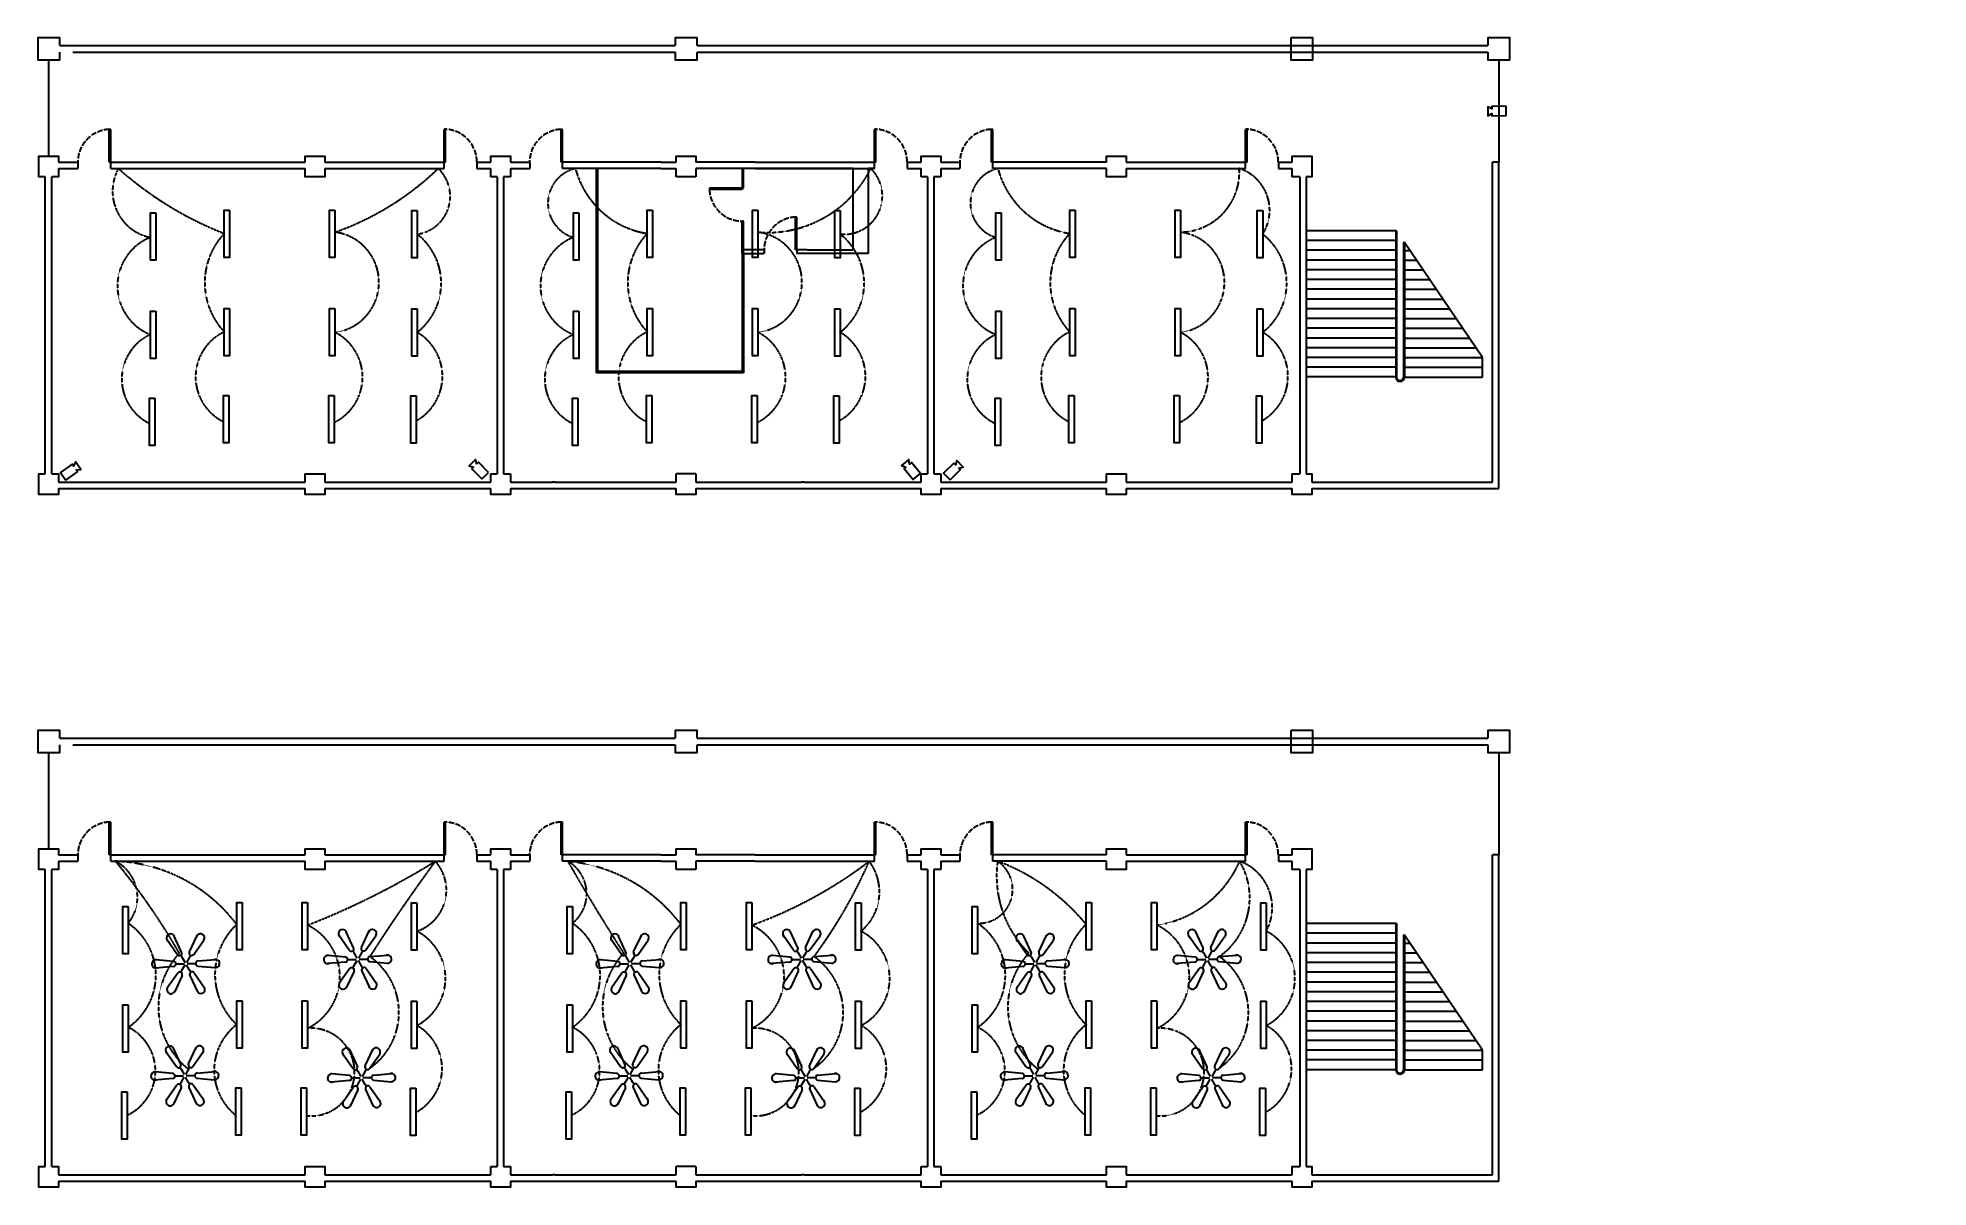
# Model space of a CAD drawing. Header units: centimetres. Extents: x 5373 to 12554, y -7923 to 4675.
# Drawn here: x 8428 to 12554, y -7923 to -5412 of the extents above; entities that cross this region are included whole.
import ezdxf

# ---------------------------------------------------------------- set-up
doc = ezdxf.new("R2010")
doc.units = ezdxf.units.CM
doc.linetypes.add('ACAD_ISO02W100', pattern=[15, 12, -3])
doc.linetypes.add('HIDDEN', pattern=[0.375, 0.25, -0.125])
for name, color, linetype in [('CCTV', 7, 'Continuous'), ('ELCETRICAN HIDDEN', 130, 'HIDDEN'), ('Electrical', 50, 'Continuous'), ('ELECTRICAL HIDDEN FAN', 210, 'HIDDEN'), ('others', 7, 'Continuous')]:
    doc.layers.add(name, color=color, linetype=linetype)
doc.styles.get("Standard").update_dxf_attribs({"font": 'arial.ttf'})

msp = doc.modelspace()

# ---------------------------------------------------------------- texts
at = {"layer": 'ELCETRICAN HIDDEN', "insert": (11048.58, -5702.33), "char_height": 2.5, "attachment_point": 1, "rotation": 180}
msp.add_mtext_dynamic_manual_height_columns('\\pxt4;S', width=10.6094, gutter_width=12.5, heights=[7.49], dxfattribs=at)

# ---------------------------------------------------------------- blocks, each defined once
blk = doc.blocks.new('*U129')
at = {"layer": 'Electrical', "linetype": 'Continuous'}
for p, q in [((-12, 5.5), (27.6, 8.9)), ((-22, -0.5), (-35.5, -0.5)), ((-17, -0.5), (-22, -0.5)), ((-12, -5.5), (26, -9)), ((-11.5, -5.5), (-11.5, -5.5))]:
    blk.add_line(p, q, dxfattribs=at)
for centre, radius, start, end in [((-11.5, 0), 5.5, 95.0011, 264.7244), ((26.5, 0), 9, 262.6286, 106.7121)]:
    blk.add_arc(centre, radius, start, end, dxfattribs=at)
blk = doc.blocks.new('*U130')
at = {"layer": 'Electrical', "color": 0, "linetype": 'ByBlock', "lineweight": -2, "transparency": 16777216}
for p, rotation in [((-1234.2, 469.6), 119.9999999999999), ((-1195.7, 470.1), 59.99999999999997), ((-1253, 436), 180), ((-1233.3, 402.9), 239.9999999999999), ((-1194.8, 403.4), 300)]:
    blk.add_blockref('*U129', p, dxfattribs=dict(at, rotation=rotation))
blk.add_blockref('*U129', (-1176, 437), dxfattribs=at)
blk = doc.blocks.new('*U123')
at = {"layer": 'Electrical', "linetype": 'Continuous'}
for p, q in [((-12, 5.5), (27.6, 8.9)), ((-22, -0.5), (-35.5, -0.5)), ((-17, -0.5), (-22, -0.5)), ((-12, -5.5), (26, -9)), ((-11.5, -5.5), (-11.5, -5.5))]:
    blk.add_line(p, q, dxfattribs=at)
for centre, radius, start, end in [((-11.5, 0), 5.5, 95.0011, 264.7244), ((26.5, 0), 9, 262.6286, 106.7121)]:
    blk.add_arc(centre, radius, start, end, dxfattribs=at)
blk = doc.blocks.new('*U124')
at = {"layer": 'Electrical', "color": 0, "linetype": 'ByBlock', "lineweight": -2, "transparency": 16777216}
for p, rotation in [((-1234.2, 469.6), 119.9999999999999), ((-1195.7, 470.1), 59.99999999999997), ((-1253, 436), 180), ((-1233.3, 402.9), 239.9999999999999), ((-1194.8, 403.4), 300)]:
    blk.add_blockref('*U123', p, dxfattribs=dict(at, rotation=rotation))
blk.add_blockref('*U123', (-1176, 437), dxfattribs=at)
blk = doc.blocks.new('*U125')
at = {"layer": 'Electrical', "linetype": 'Continuous'}
for p, q in [((-12, 5.5), (27.6, 8.9)), ((-22, -0.5), (-35.5, -0.5)), ((-17, -0.5), (-22, -0.5)), ((-12, -5.5), (26, -9)), ((-11.5, -5.5), (-11.5, -5.5))]:
    blk.add_line(p, q, dxfattribs=at)
for centre, radius, start, end in [((-11.5, 0), 5.5, 95.0011, 264.7244), ((26.5, 0), 9, 262.6286, 106.7121)]:
    blk.add_arc(centre, radius, start, end, dxfattribs=at)
blk = doc.blocks.new('*U126')
at = {"layer": 'Electrical', "color": 0, "linetype": 'ByBlock', "lineweight": -2, "transparency": 16777216}
for p, rotation in [((-1234.2, 469.6), 119.9999999999999), ((-1195.7, 470.1), 59.99999999999997), ((-1253, 436), 180), ((-1233.3, 402.9), 239.9999999999999), ((-1194.8, 403.4), 300)]:
    blk.add_blockref('*U125', p, dxfattribs=dict(at, rotation=rotation))
blk.add_blockref('*U125', (-1176, 437), dxfattribs=at)
blk = doc.blocks.new('*U127')
at = {"layer": 'Electrical', "linetype": 'Continuous'}
for p, q in [((-12, 5.5), (27.6, 8.9)), ((-22, -0.5), (-35.5, -0.5)), ((-17, -0.5), (-22, -0.5)), ((-12, -5.5), (26, -9)), ((-11.5, -5.5), (-11.5, -5.5))]:
    blk.add_line(p, q, dxfattribs=at)
for centre, radius, start, end in [((-11.5, 0), 5.5, 95.0011, 264.7244), ((26.5, 0), 9, 262.6286, 106.7121)]:
    blk.add_arc(centre, radius, start, end, dxfattribs=at)
blk = doc.blocks.new('*U128')
at = {"layer": 'Electrical', "color": 0, "linetype": 'ByBlock', "lineweight": -2, "transparency": 16777216}
for p, rotation in [((-1234.2, 469.6), 119.9999999999999), ((-1195.7, 470.1), 59.99999999999997), ((-1253, 436), 180), ((-1233.3, 402.9), 239.9999999999999), ((-1194.8, 403.4), 300)]:
    blk.add_blockref('*U127', p, dxfattribs=dict(at, rotation=rotation))
blk.add_blockref('*U127', (-1176, 437), dxfattribs=at)
blk = doc.blocks.new('*U137')
at = {"layer": 'Electrical', "linetype": 'Continuous'}
for p, q in [((-12, 5.5), (27.6, 8.9)), ((-22, -0.5), (-35.5, -0.5)), ((-17, -0.5), (-22, -0.5)), ((-12, -5.5), (26, -9)), ((-11.5, -5.5), (-11.5, -5.5))]:
    blk.add_line(p, q, dxfattribs=at)
for centre, radius, start, end in [((-11.5, 0), 5.5, 95.0011, 264.7244), ((26.5, 0), 9, 262.6286, 106.7121)]:
    blk.add_arc(centre, radius, start, end, dxfattribs=at)
blk = doc.blocks.new('*U138')
at = {"layer": 'Electrical', "color": 0, "linetype": 'ByBlock', "lineweight": -2, "transparency": 16777216}
for p, rotation in [((-1234.2, 469.6), 119.9999999999999), ((-1195.7, 470.1), 59.99999999999997), ((-1253, 436), 180), ((-1233.3, 402.9), 239.9999999999999), ((-1194.8, 403.4), 300)]:
    blk.add_blockref('*U137', p, dxfattribs=dict(at, rotation=rotation))
blk.add_blockref('*U137', (-1176, 437), dxfattribs=at)
blk = doc.blocks.new('*U131')
at = {"layer": 'Electrical', "linetype": 'Continuous'}
for p, q in [((-12, 5.5), (27.6, 8.9)), ((-22, -0.5), (-35.5, -0.5)), ((-17, -0.5), (-22, -0.5)), ((-12, -5.5), (26, -9)), ((-11.5, -5.5), (-11.5, -5.5))]:
    blk.add_line(p, q, dxfattribs=at)
for centre, radius, start, end in [((-11.5, 0), 5.5, 95.0011, 264.7244), ((26.5, 0), 9, 262.6286, 106.7121)]:
    blk.add_arc(centre, radius, start, end, dxfattribs=at)
blk = doc.blocks.new('*U132')
at = {"layer": 'Electrical', "color": 0, "linetype": 'ByBlock', "lineweight": -2, "transparency": 16777216}
for p, rotation in [((-1234.2, 469.6), 119.9999999999999), ((-1195.7, 470.1), 59.99999999999997), ((-1253, 436), 180), ((-1233.3, 402.9), 239.9999999999999), ((-1194.8, 403.4), 300)]:
    blk.add_blockref('*U131', p, dxfattribs=dict(at, rotation=rotation))
blk.add_blockref('*U131', (-1176, 437), dxfattribs=at)
blk = doc.blocks.new('*U133')
at = {"layer": 'Electrical', "linetype": 'Continuous'}
for p, q in [((-12, 5.5), (27.6, 8.9)), ((-22, -0.5), (-35.5, -0.5)), ((-17, -0.5), (-22, -0.5)), ((-12, -5.5), (26, -9)), ((-11.5, -5.5), (-11.5, -5.5))]:
    blk.add_line(p, q, dxfattribs=at)
for centre, radius, start, end in [((-11.5, 0), 5.5, 95.0011, 264.7244), ((26.5, 0), 9, 262.6286, 106.7121)]:
    blk.add_arc(centre, radius, start, end, dxfattribs=at)
blk = doc.blocks.new('*U134')
at = {"layer": 'Electrical', "color": 0, "linetype": 'ByBlock', "lineweight": -2, "transparency": 16777216}
for p, rotation in [((-1234.2, 469.6), 119.9999999999999), ((-1195.7, 470.1), 59.99999999999997), ((-1253, 436), 180), ((-1233.3, 402.9), 239.9999999999999), ((-1194.8, 403.4), 300)]:
    blk.add_blockref('*U133', p, dxfattribs=dict(at, rotation=rotation))
blk.add_blockref('*U133', (-1176, 437), dxfattribs=at)
blk = doc.blocks.new('*U135')
at = {"layer": 'Electrical', "linetype": 'Continuous'}
for p, q in [((-12, 5.5), (27.6, 8.9)), ((-22, -0.5), (-35.5, -0.5)), ((-17, -0.5), (-22, -0.5)), ((-12, -5.5), (26, -9)), ((-11.5, -5.5), (-11.5, -5.5))]:
    blk.add_line(p, q, dxfattribs=at)
for centre, radius, start, end in [((-11.5, 0), 5.5, 95.0011, 264.7244), ((26.5, 0), 9, 262.6286, 106.7121)]:
    blk.add_arc(centre, radius, start, end, dxfattribs=at)
blk = doc.blocks.new('*U136')
at = {"layer": 'Electrical', "color": 0, "linetype": 'ByBlock', "lineweight": -2, "transparency": 16777216}
for p, rotation in [((-1234.2, 469.6), 119.9999999999999), ((-1195.7, 470.1), 59.99999999999997), ((-1253, 436), 180), ((-1233.3, 402.9), 239.9999999999999), ((-1194.8, 403.4), 300)]:
    blk.add_blockref('*U135', p, dxfattribs=dict(at, rotation=rotation))
blk.add_blockref('*U135', (-1176, 437), dxfattribs=at)
blk = doc.blocks.new('*U145')
at = {"layer": 'Electrical', "linetype": 'Continuous'}
for p, q in [((-12, 5.5), (27.6, 8.9)), ((-22, -0.5), (-35.5, -0.5)), ((-17, -0.5), (-22, -0.5)), ((-12, -5.5), (26, -9)), ((-11.5, -5.5), (-11.5, -5.5))]:
    blk.add_line(p, q, dxfattribs=at)
for centre, radius, start, end in [((-11.5, 0), 5.5, 95.0011, 264.7244), ((26.5, 0), 9, 262.6286, 106.7121)]:
    blk.add_arc(centre, radius, start, end, dxfattribs=at)
blk = doc.blocks.new('*U146')
at = {"layer": 'Electrical', "color": 0, "linetype": 'ByBlock', "lineweight": -2, "transparency": 16777216}
for p, rotation in [((-1234.2, 469.6), 119.9999999999999), ((-1195.7, 470.1), 59.99999999999997), ((-1253, 436), 180), ((-1233.3, 402.9), 239.9999999999999), ((-1194.8, 403.4), 300)]:
    blk.add_blockref('*U145', p, dxfattribs=dict(at, rotation=rotation))
blk.add_blockref('*U145', (-1176, 437), dxfattribs=at)
blk = doc.blocks.new('*U139')
at = {"layer": 'Electrical', "linetype": 'Continuous'}
for p, q in [((-12, 5.5), (27.6, 8.9)), ((-22, -0.5), (-35.5, -0.5)), ((-17, -0.5), (-22, -0.5)), ((-12, -5.5), (26, -9)), ((-11.5, -5.5), (-11.5, -5.5))]:
    blk.add_line(p, q, dxfattribs=at)
for centre, radius, start, end in [((-11.5, 0), 5.5, 95.0011, 264.7244), ((26.5, 0), 9, 262.6286, 106.7121)]:
    blk.add_arc(centre, radius, start, end, dxfattribs=at)
blk = doc.blocks.new('*U140')
at = {"layer": 'Electrical', "color": 0, "linetype": 'ByBlock', "lineweight": -2, "transparency": 16777216}
for p, rotation in [((-1234.2, 469.6), 119.9999999999999), ((-1195.7, 470.1), 59.99999999999997), ((-1253, 436), 180), ((-1233.3, 402.9), 239.9999999999999), ((-1194.8, 403.4), 300)]:
    blk.add_blockref('*U139', p, dxfattribs=dict(at, rotation=rotation))
blk.add_blockref('*U139', (-1176, 437), dxfattribs=at)
blk = doc.blocks.new('*U141')
at = {"layer": 'Electrical', "linetype": 'Continuous'}
for p, q in [((-12, 5.5), (27.6, 8.9)), ((-22, -0.5), (-35.5, -0.5)), ((-17, -0.5), (-22, -0.5)), ((-12, -5.5), (26, -9)), ((-11.5, -5.5), (-11.5, -5.5))]:
    blk.add_line(p, q, dxfattribs=at)
for centre, radius, start, end in [((-11.5, 0), 5.5, 95.0011, 264.7244), ((26.5, 0), 9, 262.6286, 106.7121)]:
    blk.add_arc(centre, radius, start, end, dxfattribs=at)
blk = doc.blocks.new('*U142')
at = {"layer": 'Electrical', "color": 0, "linetype": 'ByBlock', "lineweight": -2, "transparency": 16777216}
for p, rotation in [((-1234.2, 469.6), 119.9999999999999), ((-1195.7, 470.1), 59.99999999999997), ((-1253, 436), 180), ((-1233.3, 402.9), 239.9999999999999), ((-1194.8, 403.4), 300)]:
    blk.add_blockref('*U141', p, dxfattribs=dict(at, rotation=rotation))
blk.add_blockref('*U141', (-1176, 437), dxfattribs=at)
blk = doc.blocks.new('*U143')
at = {"layer": 'Electrical', "linetype": 'Continuous'}
for p, q in [((-12, 5.5), (27.6, 8.9)), ((-22, -0.5), (-35.5, -0.5)), ((-17, -0.5), (-22, -0.5)), ((-12, -5.5), (26, -9)), ((-11.5, -5.5), (-11.5, -5.5))]:
    blk.add_line(p, q, dxfattribs=at)
for centre, radius, start, end in [((-11.5, 0), 5.5, 95.0011, 264.7244), ((26.5, 0), 9, 262.6286, 106.7121)]:
    blk.add_arc(centre, radius, start, end, dxfattribs=at)
blk = doc.blocks.new('*U144')
at = {"layer": 'Electrical', "color": 0, "linetype": 'ByBlock', "lineweight": -2, "transparency": 16777216}
for p, rotation in [((-1234.2, 469.6), 119.9999999999999), ((-1195.7, 470.1), 59.99999999999997), ((-1253, 436), 180), ((-1233.3, 402.9), 239.9999999999999), ((-1194.8, 403.4), 300)]:
    blk.add_blockref('*U143', p, dxfattribs=dict(at, rotation=rotation))
blk.add_blockref('*U143', (-1176, 437), dxfattribs=at)

# ---------------------------------------------------------------- linework, layer by layer
for p, q in [((8584.07, -5683.91), (8584.07, -5612.41)), ((8587.07, -5612.41), (8584.07, -5612.41)), ((8587.07, -5683.91), (8587.07, -5612.41)), ((9315.05, -5683.91), (9315.05, -5612.41)), ((9318.05, -5683.91), (9318.05, -5612.41)), ((9570.07, -5683.91), (9570.07, -5612.41)), ((9573.07, -5612.41), (9570.07, -5612.41)), ((9573.07, -5683.91), (9573.07, -5612.41)), ((10254.26, -5683.91), (10254.26, -5612.41)), ((10257.26, -5683.91), (10257.26, -5612.41)), ((10509.28, -5683.91), (10509.28, -5612.41)), ((10512.28, -5612.41), (10509.28, -5612.41)), ((10512.28, -5683.91), (10512.28, -5612.41)), ((11064.26, -5683.91), (11064.26, -5612.41)), ((11067.26, -5683.91), (11067.26, -5612.41)), ((8430.5, -5697.91), (8430.5, -5683.91)), ((8473.5, -5683.91), (8515.57, -5683.91)), ((8587.07, -5683.91), (9011.5, -5683.91)), ((9054.5, -5683.91), (9315.05, -5683.91)), ((9386.55, -5683.91), (9416.5, -5683.91)), ((9459.5, -5683.91), (9501.57, -5683.91)), ((9706.03, -5683.91), (9570.07, -5683.91)), ((9787.76, -5683.91), (9706.03, -5683.91)), ((9787.76, -5683.91), (9821.5, -5683.91)), ((9993.71, -5683.91), (9864.5, -5683.91)), ((9993.71, -5683.91), (10254.26, -5683.91)), ((10325.76, -5683.91), (10355.71, -5683.91)), ((10398.71, -5683.91), (10440.78, -5683.91)), ((10760.71, -5683.91), (10509.28, -5683.91)), ((10803.71, -5683.91), (11064.26, -5683.91)), ((11135.76, -5683.91), (11165.71, -5683.91)), ((11603.01, -6382.82), (11603.01, -5683.91)), ((11617.01, -5683.91), (11603.01, -5683.91)), ((11617.01, -6396.82), (11617.01, -5683.91)), ((8444.31, -6364.82), (8444.31, -5715.91)), ((8458.31, -6364.82), (8458.31, -5715.91)), ((8473.5, -5697.91), (8515.57, -5697.91)), ((8587.07, -5697.91), (9011.5, -5697.91)), ((9054.5, -5697.91), (9315.05, -5697.91)), ((9386.55, -5697.91), (9416.5, -5697.91)), ((9430.41, -5715.91), (9430.41, -6364.82)), ((9444.41, -5715.91), (9444.41, -6364.82)), ((9459.5, -5697.91), (9501.57, -5697.91)), ((9716.26, -5697.91), (9573.07, -5697.91)), ((9647.63, -6144.41), (9647.63, -5697.91)), ((9650.63, -6141.41), (9650.63, -5697.91)), ((9787.76, -5697.91), (9716.26, -5697.91)), ((9787.76, -5697.91), (9821.5, -5697.91)), ((9864.5, -5715.91), (9821.5, -5715.91)), ((9993.71, -5697.91), (9864.5, -5697.91)), ((9968.33, -5697.91), (9965.33, -5697.95)), ((9965.33, -5697.95), (9965.33, -5741.02)), ((10207.83, -5697.91), (9968.33, -5697.91)), ((9968.33, -5741.02), (9968.33, -5697.91)), ((9993.71, -5697.91), (10254.26, -5697.91)), ((10207.83, -5875.41), (10207.83, -5697.91)), ((10254.26, -5697.91), (10240.33, -5697.91)), ((10240.33, -5697.91), (10240.33, -5883.41)), ((10325.76, -5697.91), (10355.71, -5697.91)), ((10369.63, -5715.91), (10369.63, -6364.82)), ((10383.63, -5715.91), (10383.63, -6364.82)), ((10398.71, -5697.91), (10440.78, -5697.91)), ((10760.71, -5697.91), (10512.28, -5697.91)), ((10803.71, -5697.91), (11064.26, -5697.91)), ((11135.76, -5697.91), (11165.71, -5697.91)), ((11182.21, -5715.91), (11182.21, -6364.82)), ((11196.21, -5715.91), (11196.21, -6364.82)), ((9965.33, -5741.02), (9893.83, -5741.02)), ((9893.83, -5741.02), (9893.83, -5744.02)), ((9965.33, -5744.02), (9893.83, -5744.02)), ((9968.33, -5741.02), (9965.33, -5741.02)), ((9965.33, -5883.41), (9965.33, -5812.81)), ((9968.33, -5812.81), (9965.56, -5812.81)), ((9968.33, -5875.41), (9968.33, -5812.81)), ((10081.9, -5875.41), (10081.9, -5803.91)), ((10084.9, -5803.91), (10081.9, -5803.91)), ((10084.9, -5875.41), (10084.9, -5803.91)), ((11391.71, -5834.04), (11196.21, -5834.04)), ((11391.71, -5855.32), (11196.21, -5855.32)), ((11391.71, -5834.04), (11391.71, -6153.26)), ((11393.71, -5834.04), (11391.71, -5834.04)), ((11393.71, -5834.04), (11393.71, -6153.26)), ((9965.33, -5883.41), (9965.33, -6141.41)), ((9968.33, -5883.41), (9968.33, -5875.41)), ((10010.4, -5875.41), (9968.33, -5875.41)), ((9968.33, -5883.41), (9968.33, -6144.41)), ((9968.33, -5883.41), (10010.4, -5883.41)), ((10013.1, -5875.64), (10010.4, -5875.41)), ((10013.1, -5883.41), (10010.4, -5883.41)), ((10013.1, -5875.64), (10013.1, -5883.41)), ((10107.1, -5875.41), (10081.9, -5875.41)), ((10084.9, -5875.41), (10084.9, -5883.41)), ((10125.93, -5883.41), (10084.9, -5883.41)), ((10107.1, -5875.41), (10207.83, -5875.41)), ((10240.33, -5883.41), (10125.93, -5883.41)), ((10240.33, -5883.41), (10207.83, -5883.41)), ((11391.71, -5876.6), (11196.21, -5876.6)), ((11391.71, -5897.88), (11196.21, -5897.88)), ((11408.91, -5859.28), (11408.91, -6153.26)), ((11410.91, -5859.28), (11408.91, -5859.28)), ((11410.91, -5859.28), (11410.91, -6153.26)), ((11581.24, -6110.7), (11410.91, -5859.28)), ((11410.91, -5876.62), (11422.66, -5876.62)), ((11410.91, -5897.9), (11437.08, -5897.9)), ((11391.71, -5919.16), (11196.21, -5919.16)), ((11391.71, -5940.44), (11196.21, -5940.44)), ((11410.91, -5919.18), (11451.49, -5919.18)), ((11410.91, -5940.46), (11465.91, -5940.46)), ((11391.71, -5961.72), (11196.21, -5961.72)), ((11410.91, -5961.74), (11480.33, -5961.74)), ((11391.71, -5983), (11196.21, -5983)), ((11391.71, -6004.28), (11196.21, -6004.28)), ((11410.91, -5983.02), (11494.74, -5983.02)), ((11410.91, -6004.3), (11509.16, -6004.3)), ((11391.71, -6025.56), (11196.21, -6025.56)), ((11391.71, -6046.84), (11196.21, -6046.84)), ((11410.91, -6025.58), (11523.57, -6025.58)), ((11410.91, -6046.86), (11537.99, -6046.86)), ((11391.71, -6068.12), (11196.21, -6068.12)), ((11391.71, -6089.4), (11196.21, -6089.4)), ((11410.91, -6068.14), (11552.41, -6068.14)), ((11410.91, -6089.42), (11566.82, -6089.42)), ((9968.33, -6144.41), (9647.63, -6144.41)), ((9965.33, -6141.41), (9650.63, -6141.41)), ((9968.33, -6144.41), (9968.33, -6141.41)), ((11391.71, -6110.68), (11196.21, -6110.68)), ((11391.71, -6131.96), (11196.21, -6131.96)), ((11410.91, -6110.7), (11581.24, -6110.7)), ((11410.91, -6131.98), (11581.24, -6131.98)), ((11581.24, -6153.26), (11581.24, -6110.7)), ((11391.71, -6153.24), (11196.21, -6153.24)), ((11410.91, -6153.26), (11581.24, -6153.26)), ((8430.5, -6396.82), (8430.5, -6382.82)), ((8473.5, -6382.82), (9011.5, -6382.82)), ((9054.5, -6382.82), (9416.5, -6382.82)), ((9459.5, -6382.82), (9551.51, -6382.82)), ((9556.51, -6382.82), (9551.51, -6382.82)), ((9556.51, -6382.82), (9821.5, -6382.82)), ((9864.5, -6364.82), (9821.5, -6364.82)), ((9864.5, -6382.82), (10095.71, -6382.82)), ((10100.71, -6382.82), (10095.71, -6382.82)), ((10100.71, -6382.82), (10355.71, -6382.82)), ((10398.71, -6382.82), (10760.71, -6382.82)), ((10803.71, -6382.82), (11165.71, -6382.82)), ((11208.71, -6382.82), (11603.01, -6382.82)), ((8473.5, -6396.82), (9011.5, -6396.82)), ((9054.5, -6396.82), (9416.5, -6396.82)), ((9459.5, -6396.82), (9821.5, -6396.82)), ((9864.5, -6396.82), (10355.71, -6396.82)), ((10398.71, -6396.82), (10760.71, -6396.82)), ((10803.71, -6396.82), (11165.71, -6396.82)), ((11208.71, -6396.82), (11617.01, -6396.82)), ((8584.07, -7196.82), (8584.07, -7125.32)), ((8587.07, -7125.32), (8584.07, -7125.32)), ((8587.07, -7196.82), (8587.07, -7125.32)), ((9315.05, -7196.82), (9315.05, -7125.32)), ((9318.05, -7196.82), (9318.05, -7125.32)), ((9570.07, -7196.82), (9570.07, -7125.32)), ((9573.07, -7125.32), (9570.07, -7125.32)), ((9573.07, -7196.82), (9573.07, -7125.32)), ((10254.26, -7196.82), (10254.26, -7125.32)), ((10257.26, -7196.82), (10257.26, -7125.32)), ((10509.28, -7196.82), (10509.28, -7125.32)), ((10512.28, -7125.32), (10509.28, -7125.32)), ((10512.28, -7196.82), (10512.28, -7125.32)), ((11064.26, -7196.82), (11064.26, -7125.32)), ((11067.26, -7196.82), (11067.26, -7125.32)), ((8430.5, -7210.82), (8430.5, -7196.82)), ((8473.5, -7196.82), (8515.57, -7196.82)), ((8473.5, -7210.82), (8515.57, -7210.82)), ((8587.07, -7196.82), (9011.5, -7196.82)), ((8587.07, -7210.82), (9011.5, -7210.82)), ((9054.5, -7196.82), (9315.05, -7196.82)), ((9054.5, -7210.82), (9315.05, -7210.82)), ((9386.55, -7196.82), (9416.5, -7196.82)), ((9386.55, -7210.82), (9416.5, -7210.82)), ((9459.5, -7196.82), (9501.57, -7196.82)), ((9459.5, -7210.82), (9501.57, -7210.82)), ((9706.03, -7196.82), (9570.07, -7196.82)), ((9716.26, -7210.82), (9573.07, -7210.82)), ((9787.76, -7196.82), (9706.03, -7196.82)), ((9787.76, -7210.82), (9716.26, -7210.82)), ((9787.76, -7196.82), (9821.5, -7196.82)), ((9787.76, -7210.82), (9821.5, -7210.82)), ((9993.71, -7196.82), (9864.5, -7196.82)), ((9993.71, -7210.82), (9864.5, -7210.82)), ((9993.71, -7196.82), (10254.26, -7196.82)), ((9993.71, -7210.82), (10254.26, -7210.82)), ((10325.76, -7196.82), (10355.71, -7196.82)), ((10325.76, -7210.82), (10355.71, -7210.82)), ((10398.71, -7196.82), (10440.78, -7196.82)), ((10398.71, -7210.82), (10440.78, -7210.82)), ((10760.71, -7196.82), (10509.28, -7196.82)), ((10760.71, -7210.82), (10512.28, -7210.82)), ((10803.71, -7196.82), (11064.26, -7196.82)), ((10803.71, -7210.82), (11064.26, -7210.82)), ((11135.76, -7196.82), (11165.71, -7196.82)), ((11135.76, -7210.82), (11165.71, -7210.82)), ((11603.01, -7895.73), (11603.01, -7196.82)), ((11617.01, -7196.82), (11603.01, -7196.82)), ((11617.01, -7909.73), (11617.01, -7196.82)), ((8444.31, -7877.73), (8444.31, -7228.82)), ((8458.31, -7877.73), (8458.31, -7228.82)), ((9430.41, -7228.82), (9430.41, -7877.73)), ((9444.41, -7228.82), (9444.41, -7877.73)), ((9864.5, -7228.82), (9821.5, -7228.82)), ((10369.63, -7228.82), (10369.63, -7877.73)), ((10383.63, -7228.82), (10383.63, -7877.73)), ((11182.21, -7228.82), (11182.21, -7877.73)), ((11196.21, -7228.82), (11196.21, -7877.73)), ((11391.71, -7346.95), (11196.21, -7346.95)), ((11391.71, -7368.23), (11196.21, -7368.23)), ((11391.71, -7346.95), (11391.71, -7666.17)), ((11393.71, -7346.95), (11391.71, -7346.95)), ((11393.71, -7346.95), (11393.71, -7666.17)), ((11408.91, -7372.18), (11408.91, -7666.17)), ((11410.91, -7372.18), (11408.91, -7372.18)), ((11410.91, -7372.18), (11410.91, -7666.17)), ((11581.24, -7623.61), (11410.91, -7372.18)), ((11391.71, -7389.51), (11196.21, -7389.51)), ((11391.71, -7410.79), (11196.21, -7410.79)), ((11410.91, -7389.53), (11422.66, -7389.53)), ((11410.91, -7410.81), (11437.08, -7410.81)), ((11391.71, -7432.07), (11196.21, -7432.07)), ((11391.71, -7453.35), (11196.21, -7453.35)), ((11410.91, -7432.09), (11451.49, -7432.09)), ((11410.91, -7453.37), (11465.91, -7453.37)), ((11391.71, -7474.63), (11196.21, -7474.63)), ((11391.71, -7495.91), (11196.21, -7495.91)), ((11410.91, -7474.65), (11480.33, -7474.65)), ((11410.91, -7495.93), (11494.74, -7495.93)), ((11391.71, -7517.19), (11196.21, -7517.19)), ((11391.71, -7538.47), (11196.21, -7538.47)), ((11410.91, -7517.21), (11509.16, -7517.21)), ((11410.91, -7538.49), (11523.57, -7538.49)), ((11391.71, -7559.75), (11196.21, -7559.75)), ((11391.71, -7581.03), (11196.21, -7581.03)), ((11410.91, -7559.77), (11537.99, -7559.77)), ((11410.91, -7581.05), (11552.41, -7581.05)), ((11391.71, -7602.31), (11196.21, -7602.31)), ((11391.71, -7623.59), (11196.21, -7623.59)), ((11410.91, -7602.33), (11566.82, -7602.33)), ((11410.91, -7623.61), (11581.24, -7623.61)), ((11581.24, -7666.17), (11581.24, -7623.61)), ((11391.71, -7644.87), (11196.21, -7644.87)), ((11391.71, -7666.15), (11196.21, -7666.15)), ((11410.91, -7644.89), (11581.24, -7644.89)), ((11410.91, -7666.17), (11581.24, -7666.17)), ((9864.5, -7877.73), (9821.5, -7877.73)), ((8430.5, -7909.73), (8430.5, -7895.73)), ((8473.5, -7895.73), (9011.5, -7895.73)), ((8473.5, -7909.73), (9011.5, -7909.73)), ((9054.5, -7895.73), (9416.5, -7895.73)), ((9054.5, -7909.73), (9416.5, -7909.73)), ((9459.5, -7895.73), (9551.51, -7895.73)), ((9459.5, -7909.73), (9821.5, -7909.73)), ((9556.51, -7895.73), (9551.51, -7895.73)), ((9556.51, -7895.73), (9821.5, -7895.73)), ((9864.5, -7895.73), (10095.71, -7895.73)), ((9864.5, -7909.73), (10355.71, -7909.73)), ((10100.71, -7895.73), (10095.71, -7895.73)), ((10100.71, -7895.73), (10355.71, -7895.73)), ((10398.71, -7895.73), (10760.71, -7895.73)), ((10398.71, -7909.73), (10760.71, -7909.73)), ((10803.71, -7895.73), (11165.71, -7895.73)), ((10803.71, -7909.73), (11165.71, -7909.73)), ((11208.71, -7895.73), (11603.01, -7895.73)), ((11208.71, -7909.73), (11617.01, -7909.73))]:
    msp.add_line(p, q)
at = {"linetype": 'Continuous'}
for p, q in [((9318.05, -5612.41), (9315.05, -5612.41)), ((10257.26, -5612.41), (10254.26, -5612.41)), ((11067.26, -5612.41), (11064.26, -5612.41)), ((8515.57, -5683.91), (8515.57, -5697.91)), ((8587.07, -5683.91), (8584.07, -5683.91)), ((8587.07, -5697.91), (8587.07, -5683.91)), ((9315.05, -5697.91), (9315.05, -5683.91)), ((9315.05, -5697.91), (9315.05, -5683.91)), ((9315.05, -5697.91), (9315.05, -5683.91)), ((9318.05, -5683.91), (9315.05, -5683.91)), ((9386.55, -5683.91), (9386.55, -5697.91)), ((9386.55, -5683.91), (9386.55, -5697.91)), ((9386.55, -5683.91), (9386.55, -5697.91)), ((9501.57, -5683.91), (9501.57, -5697.91)), ((9573.07, -5683.91), (9570.07, -5683.91)), ((9573.07, -5697.91), (9573.07, -5683.91)), ((10254.26, -5697.91), (10254.26, -5683.91)), ((10254.26, -5697.91), (10254.26, -5683.91)), ((10254.26, -5697.91), (10254.26, -5683.91)), ((10257.26, -5683.91), (10254.26, -5683.91)), ((10325.76, -5683.91), (10325.76, -5697.91)), ((10325.76, -5683.91), (10325.76, -5697.91)), ((10325.76, -5683.91), (10325.76, -5697.91)), ((10440.78, -5683.91), (10440.78, -5697.91)), ((10512.28, -5683.91), (10509.28, -5683.91)), ((10512.28, -5697.91), (10512.28, -5683.91)), ((11064.26, -5697.91), (11064.26, -5683.91)), ((11064.26, -5697.91), (11064.26, -5683.91)), ((11067.26, -5683.91), (11064.26, -5683.91)), ((11135.76, -5683.91), (11135.76, -5697.91)), ((11135.76, -5683.91), (11135.76, -5697.91)), ((9965.33, -5741.02), (9965.33, -5744.02)), ((10084.9, -5875.41), (10081.9, -5875.41)), ((9318.05, -7125.32), (9315.05, -7125.32)), ((10257.26, -7125.32), (10254.26, -7125.32)), ((11067.26, -7125.32), (11064.26, -7125.32)), ((8515.57, -7196.82), (8515.57, -7210.82)), ((8587.07, -7196.82), (8584.07, -7196.82)), ((8587.07, -7210.82), (8587.07, -7196.82)), ((9315.05, -7210.82), (9315.05, -7196.82)), ((9315.05, -7210.82), (9315.05, -7196.82)), ((9315.05, -7210.82), (9315.05, -7196.82)), ((9318.05, -7196.82), (9315.05, -7196.82)), ((9386.55, -7196.82), (9386.55, -7210.82)), ((9386.55, -7196.82), (9386.55, -7210.82)), ((9386.55, -7196.82), (9386.55, -7210.82)), ((9501.57, -7196.82), (9501.57, -7210.82)), ((9573.07, -7196.82), (9570.07, -7196.82)), ((9573.07, -7210.82), (9573.07, -7196.82)), ((10254.26, -7210.82), (10254.26, -7196.82)), ((10254.26, -7210.82), (10254.26, -7196.82)), ((10254.26, -7210.82), (10254.26, -7196.82)), ((10257.26, -7196.82), (10254.26, -7196.82)), ((10325.76, -7196.82), (10325.76, -7210.82)), ((10325.76, -7196.82), (10325.76, -7210.82)), ((10325.76, -7196.82), (10325.76, -7210.82)), ((10440.78, -7196.82), (10440.78, -7210.82)), ((10512.28, -7196.82), (10509.28, -7196.82)), ((10512.28, -7210.82), (10512.28, -7196.82)), ((11064.26, -7210.82), (11064.26, -7196.82)), ((11064.26, -7210.82), (11064.26, -7196.82)), ((11067.26, -7196.82), (11064.26, -7196.82)), ((11135.76, -7196.82), (11135.76, -7210.82)), ((11135.76, -7196.82), (11135.76, -7210.82))]:
    msp.add_line(p, q, dxfattribs=at)
at = {"linetype": 'ACAD_ISO02W100'}
for centre, radius, start, end in [((8587.07, -5684.14), 71.79, 92.39489, 180), ((9315.19, -5683.32), 71.07, 0, 90), ((9573.07, -5684.14), 71.79, 92.39489, 180), ((10254.4, -5683.32), 71.07, 0, 90), ((10512.28, -5684.14), 71.79, 92.39489, 180), ((11064.4, -5683.32), 71.07, 0, 90), ((9965.56, -5741.02), 71.79, 182.39489, 270), ((10084.9, -5875.64), 71.79, 92.39489, 180), ((8587.07, -7197.05), 71.79, 92.39489, 180), ((9315.19, -7196.22), 71.07, 0, 90), ((9573.07, -7197.05), 71.79, 92.39489, 180), ((10254.4, -7196.22), 71.07, 0, 90), ((10512.28, -7197.05), 71.79, 92.39489, 180), ((11064.4, -7196.22), 71.07, 0, 90)]:
    msp.add_arc(centre, radius, start, end, dxfattribs=at)
for centre, radius in [((11401.31, -6153.26), 9.6), ((11401.31, -6153.26), 7.6), ((11401.31, -7666.17), 9.6), ((11401.31, -7666.17), 7.6)]:
    msp.add_arc(centre, radius, 180, 0)
at = {"layer": 'CCTV', "color": 3}
for points in [[(11632.63, -5561.93), (11601.4, -5562.58), (11601.5, -5567.75), (11592.64, -5562.88), (11593.06, -5583.1), (11601.71, -5577.86), (11601.82, -5583.04), (11633.06, -5582.39), (11632.84, -5572.16)], [(8489.45, -6378.61), (8514.8, -6360.35), (8511.78, -6356.15), (8521.84, -6355.13), (8510.02, -6338.72), (8505.87, -6347.94), (8502.84, -6343.74), (8477.49, -6362), (8483.47, -6370.3)], [(9411.7, -6361.62), (9389.84, -6339.31), (9386.14, -6342.93), (9383.62, -6333.13), (9369.18, -6347.29), (9378.92, -6350.01), (9375.22, -6353.63), (9397.09, -6375.94), (9404.4, -6368.78)], [(10354.58, -6364.24), (10334.66, -6340.18), (10330.67, -6343.48), (10328.98, -6333.51), (10313.4, -6346.41), (10322.88, -6349.93), (10318.9, -6353.23), (10338.83, -6377.29), (10346.71, -6370.76)], [(10419.04, -6377.81), (10441.53, -6356.12), (10437.94, -6352.4), (10447.75, -6349.96), (10433.71, -6335.4), (10430.92, -6345.12), (10427.32, -6341.39), (10404.84, -6363.08), (10411.94, -6370.44)]]:
    msp.add_lwpolyline(points, close=True, dxfattribs=at)
at = {"layer": 'Defpoints', "linetype": 'Continuous'}
for p, q in [((9416.5, -5715.91), (9416.5, -5697.91)), ((9430.41, -5715.91), (9416.5, -5715.91)), ((9459.5, -5715.91), (9444.41, -5715.91)), ((9459.5, -5697.91), (9459.5, -5715.91)), ((9821.5, -5715.91), (9821.5, -5697.91)), ((9864.5, -5697.91), (9864.5, -5715.91)), ((10355.71, -5715.91), (10355.71, -5697.91)), ((10369.63, -5715.91), (10355.71, -5715.91)), ((10398.71, -5715.91), (10383.63, -5715.91)), ((10398.71, -5697.91), (10398.71, -5715.91)), ((9416.5, -6382.82), (9416.5, -6364.82)), ((9416.5, -6364.82), (9430.41, -6364.82)), ((9444.41, -6364.82), (9459.5, -6364.82)), ((9459.5, -6364.82), (9459.5, -6382.82)), ((9821.5, -6382.82), (9821.5, -6364.82)), ((9864.5, -6364.82), (9864.5, -6382.82)), ((10355.71, -6382.82), (10355.71, -6364.82)), ((10355.71, -6364.82), (10369.63, -6364.82)), ((10383.63, -6364.82), (10398.71, -6364.82)), ((10398.71, -6364.82), (10398.71, -6382.82)), ((9416.5, -7228.82), (9416.5, -7210.82)), ((9459.5, -7210.82), (9459.5, -7228.82)), ((9821.5, -7228.82), (9821.5, -7210.82)), ((9864.5, -7210.82), (9864.5, -7228.82)), ((10355.71, -7228.82), (10355.71, -7210.82)), ((10398.71, -7210.82), (10398.71, -7228.82)), ((9430.41, -7228.82), (9416.5, -7228.82)), ((9459.5, -7228.82), (9444.41, -7228.82)), ((10369.63, -7228.82), (10355.71, -7228.82)), ((10398.71, -7228.82), (10383.63, -7228.82)), ((9416.5, -7895.73), (9416.5, -7877.73)), ((9416.5, -7877.73), (9430.41, -7877.73)), ((9444.41, -7877.73), (9459.5, -7877.73)), ((9459.5, -7877.73), (9459.5, -7895.73)), ((9821.5, -7895.73), (9821.5, -7877.73)), ((9864.5, -7877.73), (9864.5, -7895.73)), ((10355.71, -7895.73), (10355.71, -7877.73)), ((10355.71, -7877.73), (10369.63, -7877.73)), ((10383.63, -7877.73), (10398.71, -7877.73)), ((10398.71, -7877.73), (10398.71, -7895.73))]:
    msp.add_line(p, q, dxfattribs=at)
for points in [[(8430.5, -5683.91), (8430.5, -5670.91), (8473.5, -5670.91), (8473.5, -5683.91)], [(9011.5, -5683.91), (9011.5, -5670.91), (9054.5, -5670.91), (9054.5, -5683.91)], [(9416.5, -5683.91), (9416.5, -5670.91), (9459.5, -5670.91), (9459.5, -5683.91)], [(9821.5, -5683.91), (9821.5, -5670.91), (9864.5, -5670.91), (9864.5, -5683.91)], [(10355.71, -5683.91), (10355.71, -5670.91), (10398.71, -5670.91), (10398.71, -5683.91)], [(10760.71, -5683.91), (10760.71, -5670.91), (10803.71, -5670.91), (10803.71, -5683.91)], [(11165.71, -5683.91), (11165.71, -5670.91), (11208.71, -5670.91), (11208.71, -5715.91), (11196.21, -5715.91)], [(8444.31, -5715.91), (8430.5, -5715.91), (8430.5, -5697.91)], [(8473.5, -5697.91), (8473.5, -5715.91), (8458.31, -5715.91)], [(9054.5, -5697.91), (9054.5, -5715.91), (9011.5, -5715.91), (9011.5, -5697.91)], [(10803.71, -5697.91), (10803.71, -5715.91), (10760.71, -5715.91), (10760.71, -5697.91)], [(11182.21, -5715.91), (11165.71, -5715.91), (11165.71, -5697.91)], [(8430.5, -6382.82), (8430.5, -6364.82), (8444.31, -6364.82)], [(8458.31, -6364.82), (8473.5, -6364.82), (8473.5, -6382.82)], [(9011.5, -6382.82), (9011.5, -6364.82), (9054.5, -6364.82), (9054.5, -6382.82)], [(10760.71, -6382.82), (10760.71, -6364.82), (10803.71, -6364.82), (10803.71, -6382.82)], [(11165.71, -6382.82), (11165.71, -6364.82), (11182.21, -6364.82)], [(11196.21, -6364.82), (11208.71, -6364.82), (11208.71, -6382.82)], [(8473.5, -6396.82), (8473.5, -6409.82), (8430.5, -6409.82), (8430.5, -6396.82)], [(9054.5, -6396.82), (9054.5, -6409.82), (9011.5, -6409.82), (9011.5, -6396.82)], [(9459.5, -6396.82), (9459.5, -6409.82), (9416.5, -6409.82), (9416.5, -6396.82)], [(9864.5, -6396.82), (9864.5, -6409.82), (9821.5, -6409.82), (9821.5, -6396.82)], [(10398.71, -6396.82), (10398.71, -6409.82), (10355.71, -6409.82), (10355.71, -6396.82)], [(10803.71, -6396.82), (10803.71, -6409.82), (10760.71, -6409.82), (10760.71, -6396.82)], [(11208.71, -6396.82), (11208.71, -6409.82), (11165.71, -6409.82), (11165.71, -6396.82)], [(8430.5, -7196.82), (8430.5, -7183.82), (8473.5, -7183.82), (8473.5, -7196.82)], [(8444.31, -7228.82), (8430.5, -7228.82), (8430.5, -7210.82)], [(8473.5, -7210.82), (8473.5, -7228.82), (8458.31, -7228.82)], [(9011.5, -7196.82), (9011.5, -7183.82), (9054.5, -7183.82), (9054.5, -7196.82)], [(9054.5, -7210.82), (9054.5, -7228.82), (9011.5, -7228.82), (9011.5, -7210.82)], [(9416.5, -7196.82), (9416.5, -7183.82), (9459.5, -7183.82), (9459.5, -7196.82)], [(9821.5, -7196.82), (9821.5, -7183.82), (9864.5, -7183.82), (9864.5, -7196.82)], [(10355.71, -7196.82), (10355.71, -7183.82), (10398.71, -7183.82), (10398.71, -7196.82)], [(10760.71, -7196.82), (10760.71, -7183.82), (10803.71, -7183.82), (10803.71, -7196.82)], [(10803.71, -7210.82), (10803.71, -7228.82), (10760.71, -7228.82), (10760.71, -7210.82)], [(11165.71, -7196.82), (11165.71, -7183.82), (11208.71, -7183.82), (11208.71, -7228.82), (11196.21, -7228.82)], [(11182.21, -7228.82), (11165.71, -7228.82), (11165.71, -7210.82)], [(8430.5, -7895.73), (8430.5, -7877.73), (8444.31, -7877.73)], [(8458.31, -7877.73), (8473.5, -7877.73), (8473.5, -7895.73)], [(9011.5, -7895.73), (9011.5, -7877.73), (9054.5, -7877.73), (9054.5, -7895.73)], [(10760.71, -7895.73), (10760.71, -7877.73), (10803.71, -7877.73), (10803.71, -7895.73)], [(11165.71, -7895.73), (11165.71, -7877.73), (11182.21, -7877.73)], [(11196.21, -7877.73), (11208.71, -7877.73), (11208.71, -7895.73)], [(8473.5, -7909.73), (8473.5, -7922.73), (8430.5, -7922.73), (8430.5, -7909.73)], [(9054.5, -7909.73), (9054.5, -7922.73), (9011.5, -7922.73), (9011.5, -7909.73)], [(9459.5, -7909.73), (9459.5, -7922.73), (9416.5, -7922.73), (9416.5, -7909.73)], [(9864.5, -7909.73), (9864.5, -7922.73), (9821.5, -7922.73), (9821.5, -7909.73)], [(10398.71, -7909.73), (10398.71, -7922.73), (10355.71, -7922.73), (10355.71, -7909.73)], [(10803.71, -7909.73), (10803.71, -7922.73), (10760.71, -7922.73), (10760.71, -7909.73)], [(11208.71, -7909.73), (11208.71, -7922.73), (11165.71, -7922.73), (11165.71, -7909.73)]]:
    msp.add_lwpolyline(points, dxfattribs=at)
at = {"layer": 'ELCETRICAN HIDDEN'}
for centre, radius, start, end in [((8693.97, -5747.58), 102.81, 151.10741, 258.70858), ((9117.89, -5120.3), 773.14, 228.33881, 248.53842), ((8867.24, -5245.53), 627.41, 289.49124, 313.86086), ((9244.73, -5758.59), 83.43, 277.79092, 46.66793), ((9619.28, -5773.72), 77.9, 103.2881, 253.46392), ((9788.47, -5648.77), 193.44, 194.71627, 261.02148), ((10020.19, -5585.41), 252.4, 265.37746, 333.52984), ((10187.59, -5757.86), 83.8, 264.3288, 45.68004), ((10541.42, -5773.72), 77.9, 103.2881, 253.46392), ((10710.61, -5648.77), 193.44, 194.71627, 261.02148), ((10919.47, -5705.82), 131.18, 271.10615, 3.4594), ((11020.71, -5789.24), 96.04, 327.21235, 71.9875), ((8715.78, -5954.44), 114.04, 111.5801, 248.4199), ((8948.9, -5947.31), 156.58, 136.65945, 223.34055), ((9062.38, -5946.36), 110.29, 277.40346, 82.59654), ((9172.65, -5948.49), 135.85, 307.87058, 52.12942), ((9639.05, -5954.44), 114.04, 111.5801, 248.4199), ((9872.16, -5947.31), 156.58, 136.65945, 223.34055), ((9985.64, -5946.36), 110.29, 277.40346, 82.59654), ((10095.91, -5948.49), 135.85, 307.87058, 52.12942), ((10561.2, -5954.44), 114.04, 111.5801, 248.4199), ((10794.31, -5947.31), 156.58, 136.65945, 223.34055), ((10907.79, -5946.36), 110.29, 277.40346, 82.59654), ((11018.06, -5948.49), 135.85, 307.87058, 52.12942), ((8718.34, -6157.96), 107.15, 114.5342, 244.28458), ((8880.96, -6153.21), 108.63, 115.02086, 243.80939), ((9027.07, -6153.67), 109.75, 295.65786, 63.17804), ((9200.23, -6151.69), 111.02, 298.99611, 59.81686), ((9641.6, -6157.96), 107.15, 114.5342, 244.28458), ((9804.23, -6153.21), 108.63, 115.02086, 243.80939), ((9950.33, -6153.67), 109.75, 295.65786, 63.17804), ((10123.49, -6151.69), 111.02, 298.99611, 59.81686), ((10563.75, -6157.96), 107.15, 114.5342, 244.28458), ((10726.37, -6153.21), 108.63, 115.02086, 243.80939), ((10872.48, -6153.67), 109.75, 295.65786, 63.17804), ((11045.64, -6151.69), 111.02, 298.99611, 59.81686), ((8556.46, -7289.7), 89.08, 320.53648, 62.31437), ((8584.32, -7558.73), 348.18, 37.0817, 87.77376), ((8391.43, -5752.1), 1716.24, 291.3631, 301.79393), ((9225.46, -7273.94), 94.41, 288.34716, 41.95891), ((9544.07, -7281.97), 81.96, 308.27382, 60.25512), ((9550.06, -7562.87), 353.76, 37.23941, 84.37574), ((9661.1, -6447.83), 959.37, 289.80958, 307.31558), ((10153.76, -7277.81), 111.32, 309.63646, 36.99949), ((10481.61, -7272.25), 74.1, 268.22342, 56.01138), ((10361.34, -7641.31), 459.86, 39.50157, 69.41418), ((10833.73, -7115.93), 237.38, 278.96044, 336.43991), ((11014.4, -7312.18), 107.88, 331.56318, 69.98124), ((8548.97, -7459.86), 136.78, 303.88467, 56.11533), ((8964.46, -7458.22), 149.85, 133.09412, 226.90588), ((8962.32, -7463.01), 125, 295.74551, 64.25449), ((9201.95, -7466.55), 115.94, 297.32731, 62.67269), ((9518.58, -7459.86), 136.78, 303.88467, 56.11533), ((9934.07, -7458.22), 149.85, 133.09412, 226.90588), ((9931.93, -7463.01), 125, 295.74551, 64.25449), ((10171.55, -7466.55), 115.94, 297.32731, 62.67269), ((10403.06, -7459.86), 136.78, 303.88467, 56.11533), ((10818.55, -7458.22), 149.85, 133.09412, 226.90588), ((10816.41, -7463.01), 125, 295.74551, 64.25449), ((11056.03, -7466.55), 115.94, 297.32731, 62.67269), ((8578.52, -7668.86), 106.26, 294.87841, 63.92706), ((8938.22, -7667.38), 125.48, 127.35594, 231.48615), ((9023.66, -7671.25), 95.91, 264.58832, 94.21269), ((9202.53, -7663.76), 107.92, 297.98333, 60.80743), ((9548.13, -7668.86), 106.26, 294.87841, 63.92706), ((9907.83, -7667.38), 125.48, 127.35594, 231.48615), ((9993.27, -7671.25), 95.91, 264.58832, 94.21269), ((10172.14, -7663.76), 107.92, 297.98333, 60.80743), ((10432.61, -7668.86), 106.26, 294.87841, 63.92706), ((10792.31, -7667.38), 125.48, 127.35594, 231.48615), ((10877.75, -7671.25), 95.91, 264.58832, 94.21269), ((11056.62, -7663.76), 107.92, 297.98333, 60.80743)]:
    msp.add_arc(centre, radius, start, end, dxfattribs=at)
at = {"layer": 'Electrical', "linetype": 'Continuous'}
for points in [[(8685.56, -5794.91), (8685.56, -5898.36), (8673.84, -5898.36), (8673.84, -5794.91)], [(8846.74, -5788.91), (8846.74, -5892.36), (8835.01, -5892.36), (8835.01, -5788.91)], [(9076.59, -5788.91), (9076.59, -5892.36), (9064.86, -5892.36), (9064.86, -5788.91)], [(9256.04, -5789.6), (9256.04, -5893.05), (9244.32, -5893.05), (9244.32, -5789.6)], [(9608.83, -5794.91), (9608.83, -5898.36), (9597.11, -5898.36), (9597.11, -5794.91)], [(9770, -5788.91), (9770, -5892.36), (9758.28, -5892.36), (9758.28, -5788.91)], [(9999.85, -5788.91), (9999.85, -5892.36), (9988.13, -5892.36), (9988.13, -5788.91)], [(10179.31, -5789.6), (10179.31, -5893.05), (10167.59, -5893.05), (10167.59, -5789.6)], [(10530.98, -5794.91), (10530.98, -5898.36), (10519.25, -5898.36), (10519.25, -5794.91)], [(10692.15, -5788.91), (10692.15, -5892.36), (10680.43, -5892.36), (10680.43, -5788.91)], [(10922, -5788.91), (10922, -5892.36), (10910.28, -5892.36), (10910.28, -5788.91)], [(11101.45, -5789.6), (11101.45, -5893.05), (11089.73, -5893.05), (11089.73, -5789.6)], [(8685.56, -6009.41), (8685.56, -6112.86), (8673.84, -6112.86), (8673.84, -6009.41)], [(8846.74, -6003.41), (8846.74, -6106.86), (8835.01, -6106.86), (8835.01, -6003.41)], [(9076.59, -6003.41), (9076.59, -6106.86), (9064.86, -6106.86), (9064.86, -6003.41)], [(9256.04, -6004.1), (9256.04, -6107.55), (9244.32, -6107.55), (9244.32, -6004.1)], [(9608.83, -6009.41), (9608.83, -6112.86), (9597.11, -6112.86), (9597.11, -6009.41)], [(9770, -6003.41), (9770, -6106.86), (9758.28, -6106.86), (9758.28, -6003.41)], [(9999.85, -6003.41), (9999.85, -6106.86), (9988.13, -6106.86), (9988.13, -6003.41)], [(10179.31, -6004.1), (10179.31, -6107.55), (10167.59, -6107.55), (10167.59, -6004.1)], [(10530.98, -6009.41), (10530.98, -6112.86), (10519.25, -6112.86), (10519.25, -6009.41)], [(10692.15, -6003.41), (10692.15, -6106.86), (10680.43, -6106.86), (10680.43, -6003.41)], [(10922, -6003.41), (10922, -6106.86), (10910.28, -6106.86), (10910.28, -6003.41)], [(11101.45, -6004.1), (11101.45, -6107.55), (11089.73, -6107.55), (11089.73, -6004.1)], [(8683.56, -6199.41), (8683.56, -6302.86), (8671.84, -6302.86), (8671.84, -6199.41)], [(8844.74, -6193.41), (8844.74, -6296.86), (8833.01, -6296.86), (8833.01, -6193.41)], [(9074.59, -6193.41), (9074.59, -6296.86), (9062.86, -6296.86), (9062.86, -6193.41)], [(9254.04, -6194.1), (9254.04, -6297.55), (9242.32, -6297.55), (9242.32, -6194.1)], [(9606.83, -6199.41), (9606.83, -6302.86), (9595.11, -6302.86), (9595.11, -6199.41)], [(9768, -6193.41), (9768, -6296.86), (9756.28, -6296.86), (9756.28, -6193.41)], [(9997.85, -6193.41), (9997.85, -6296.86), (9986.13, -6296.86), (9986.13, -6193.41)], [(10177.31, -6194.1), (10177.31, -6297.55), (10165.59, -6297.55), (10165.59, -6194.1)], [(10528.98, -6199.41), (10528.98, -6302.86), (10517.25, -6302.86), (10517.25, -6199.41)], [(10690.15, -6193.41), (10690.15, -6296.86), (10678.43, -6296.86), (10678.43, -6193.41)], [(10920, -6193.41), (10920, -6296.86), (10908.28, -6296.86), (10908.28, -6193.41)], [(11099.45, -6194.1), (11099.45, -6297.55), (11087.73, -6297.55), (11087.73, -6194.1)], [(8873.81, -7301.09), (8873.81, -7404.54), (8862.09, -7404.54), (8862.09, -7301.09)], [(9016.62, -7301.09), (9016.62, -7404.54), (9004.9, -7404.54), (9004.9, -7301.09)], [(9255.17, -7301.82), (9255.17, -7405.27), (9243.45, -7405.27), (9243.45, -7301.82)], [(9843.42, -7301.09), (9843.42, -7404.54), (9831.7, -7404.54), (9831.7, -7301.09)], [(9986.22, -7301.09), (9986.22, -7404.54), (9974.5, -7404.54), (9974.5, -7301.09)], [(10224.78, -7301.82), (10224.78, -7405.27), (10213.06, -7405.27), (10213.06, -7301.82)], [(10727.9, -7301.09), (10727.9, -7404.54), (10716.18, -7404.54), (10716.18, -7301.09)], [(10870.7, -7301.09), (10870.7, -7404.54), (10858.98, -7404.54), (10858.98, -7301.09)], [(11109.26, -7301.82), (11109.26, -7405.27), (11097.54, -7405.27), (11097.54, -7301.82)], [(8625.23, -7309.84), (8625.23, -7413.29), (8613.51, -7413.29), (8613.51, -7309.84)], [(9594.84, -7309.84), (9594.84, -7413.29), (9583.11, -7413.29), (9583.11, -7309.84)], [(10479.32, -7309.84), (10479.32, -7413.29), (10467.59, -7413.29), (10467.59, -7309.84)], [(8625.23, -7524.34), (8625.23, -7627.79), (8613.51, -7627.79), (8613.51, -7524.34)], [(8873.81, -7515.59), (8873.81, -7619.04), (8862.09, -7619.04), (8862.09, -7515.59)], [(9016.62, -7515.59), (9016.62, -7619.04), (9004.9, -7619.04), (9004.9, -7515.59)], [(9255.17, -7516.32), (9255.17, -7619.77), (9243.45, -7619.77), (9243.45, -7516.32)], [(9594.84, -7524.34), (9594.84, -7627.79), (9583.11, -7627.79), (9583.11, -7524.34)], [(9843.42, -7515.59), (9843.42, -7619.04), (9831.7, -7619.04), (9831.7, -7515.59)], [(9986.22, -7515.59), (9986.22, -7619.04), (9974.5, -7619.04), (9974.5, -7515.59)], [(10224.78, -7516.32), (10224.78, -7619.77), (10213.06, -7619.77), (10213.06, -7516.32)], [(10479.32, -7524.34), (10479.32, -7627.79), (10467.59, -7627.79), (10467.59, -7524.34)], [(10727.9, -7515.59), (10727.9, -7619.04), (10716.18, -7619.04), (10716.18, -7515.59)], [(10870.7, -7515.59), (10870.7, -7619.04), (10858.98, -7619.04), (10858.98, -7515.59)], [(11109.26, -7516.32), (11109.26, -7619.77), (11097.54, -7619.77), (11097.54, -7516.32)], [(8623.23, -7714.34), (8623.23, -7817.79), (8611.51, -7817.79), (8611.51, -7714.34)], [(8871.81, -7705.59), (8871.81, -7809.04), (8860.09, -7809.04), (8860.09, -7705.59)], [(9014.62, -7705.59), (9014.62, -7809.04), (9002.9, -7809.04), (9002.9, -7705.59)], [(9253.17, -7706.32), (9253.17, -7809.77), (9241.45, -7809.77), (9241.45, -7706.32)], [(9592.84, -7714.34), (9592.84, -7817.79), (9581.11, -7817.79), (9581.11, -7714.34)], [(9841.42, -7705.59), (9841.42, -7809.04), (9829.7, -7809.04), (9829.7, -7705.59)], [(9984.22, -7705.59), (9984.22, -7809.04), (9972.5, -7809.04), (9972.5, -7705.59)], [(10222.78, -7706.32), (10222.78, -7809.77), (10211.06, -7809.77), (10211.06, -7706.32)], [(10477.32, -7714.34), (10477.32, -7817.79), (10465.59, -7817.79), (10465.59, -7714.34)], [(10725.9, -7705.59), (10725.9, -7809.04), (10714.18, -7809.04), (10714.18, -7705.59)], [(10868.7, -7705.59), (10868.7, -7809.04), (10856.98, -7809.04), (10856.98, -7705.59)], [(11107.26, -7706.32), (11107.26, -7809.77), (11095.54, -7809.77), (11095.54, -7706.32)]]:
    msp.add_lwpolyline(points, close=True, dxfattribs=at)
at = {"layer": 'ELECTRICAL HIDDEN FAN'}
for centre, radius, start, end in [((7465.22, -8144.58), 1467.91, 29.96217, 39.50306), ((12292.53, -9420.9), 3723.67, 143.59263, 147.48093), ((13388.45, -5038.68), 4380.23, 209.72882, 212.79968), ((9257.49, -6780.44), 1075.08, 323.55294, 336.40198), ((10756.24, -7243.63), 235.51, 171.99159, 225.45289), ((10915.99, -7290.79), 157.2, 305.27492, 30.58013), ((8864.57, -7528.93), 173.45, 137.37394, 231.74886), ((9067.96, -7540.92), 148.36, 304.68394, 55.1753), ((9834.18, -7528.93), 173.45, 137.37394, 231.74886), ((10037.57, -7540.92), 148.36, 304.68394, 55.1753), ((10718.66, -7528.93), 173.45, 137.37394, 231.74886), ((10922.05, -7540.92), 148.36, 304.68394, 55.1753)]:
    msp.add_arc(centre, radius, start, end, dxfattribs=at)
at = {"layer": 'others'}
for p, q in [((8476, -5428.91), (9819, -5428.91)), ((8504.53, -5443.91), (9819, -5443.91)), ((9867, -5428.91), (11593.01, -5428.91)), ((9867, -5443.91), (11593.01, -5443.91)), ((8452, -5670.91), (8452, -5460.41)), ((11617.01, -5460.41), (11617.01, -5683.91)), ((8476, -6941.82), (9819, -6941.82)), ((8504.53, -6956.82), (9819, -6956.82)), ((9867, -6941.82), (11593.01, -6941.82)), ((9867, -6956.82), (11593.01, -6956.82)), ((8452, -7183.82), (8452, -6973.32)), ((11617.01, -6973.32), (11617.01, -7196.82))]:
    msp.add_line(p, q, dxfattribs=at)
for points in [[(8476, -5428.91), (8476, -5412.41), (8428, -5412.41), (8428, -5460.41), (8476, -5460.41), (8476, -5443.91)], [(9867, -5428.91), (9867, -5412.41), (9819, -5412.41), (9819, -5428.91)], [(9819, -5443.91), (9819, -5460.41), (9867, -5460.41), (9867, -5443.91)], [(11593.01, -5443.91), (11593.01, -5460.41), (11641.01, -5460.41), (11641.01, -5412.41), (11593.01, -5412.41), (11593.01, -5428.91)], [(8476, -6941.82), (8476, -6925.32), (8428, -6925.32), (8428, -6973.32), (8476, -6973.32), (8476, -6956.82)], [(9867, -6941.82), (9867, -6925.32), (9819, -6925.32), (9819, -6941.82)], [(11593.01, -6956.82), (11593.01, -6973.32), (11641.01, -6973.32), (11641.01, -6925.32), (11593.01, -6925.32), (11593.01, -6941.82)], [(9819, -6956.82), (9819, -6973.32), (9867, -6973.32), (9867, -6956.82)]]:
    msp.add_lwpolyline(points, dxfattribs=at)
for points in [[(11163.21, -5412.41), (11163.21, -5460.41), (11211.21, -5460.41), (11211.21, -5412.41)], [(11163.21, -6925.32), (11163.21, -6973.32), (11211.21, -6973.32), (11211.21, -6925.32)]]:
    msp.add_lwpolyline(points, close=True, dxfattribs=at)

# ---------------------------------------------------------------- block references
at = {"layer": 'Electrical', "linetype": 'Continuous', "rotation": 180}
for name, p in [('*U144', (7536.38, -6998.1)), ('*U146', (7911.67, -6988.6)), ('*U136', (8505.99, -6998.1)), ('*U138', (8881.27, -6988.6)), ('*U128', (9390.47, -6998.1)), ('*U130', (9765.75, -6988.6)), ('*U142', (7534.44, -7242.93)), ('*U140', (7920.06, -7247.3)), ('*U134', (8504.05, -7242.93)), ('*U132', (8889.66, -7247.3)), ('*U126', (9388.53, -7242.93)), ('*U124', (9774.14, -7247.3))]:
    msp.add_blockref(name, p, dxfattribs=at)

msp.set_redraw_order([(e.dxf.handle, doc.entitydb.next_handle()) for e in msp.query("TEXT MTEXT ATTDEF DIMENSION ARC_DIMENSION")])  # texts and dimensions are drawn at this point

doc.saveas('drawing.dxf')
